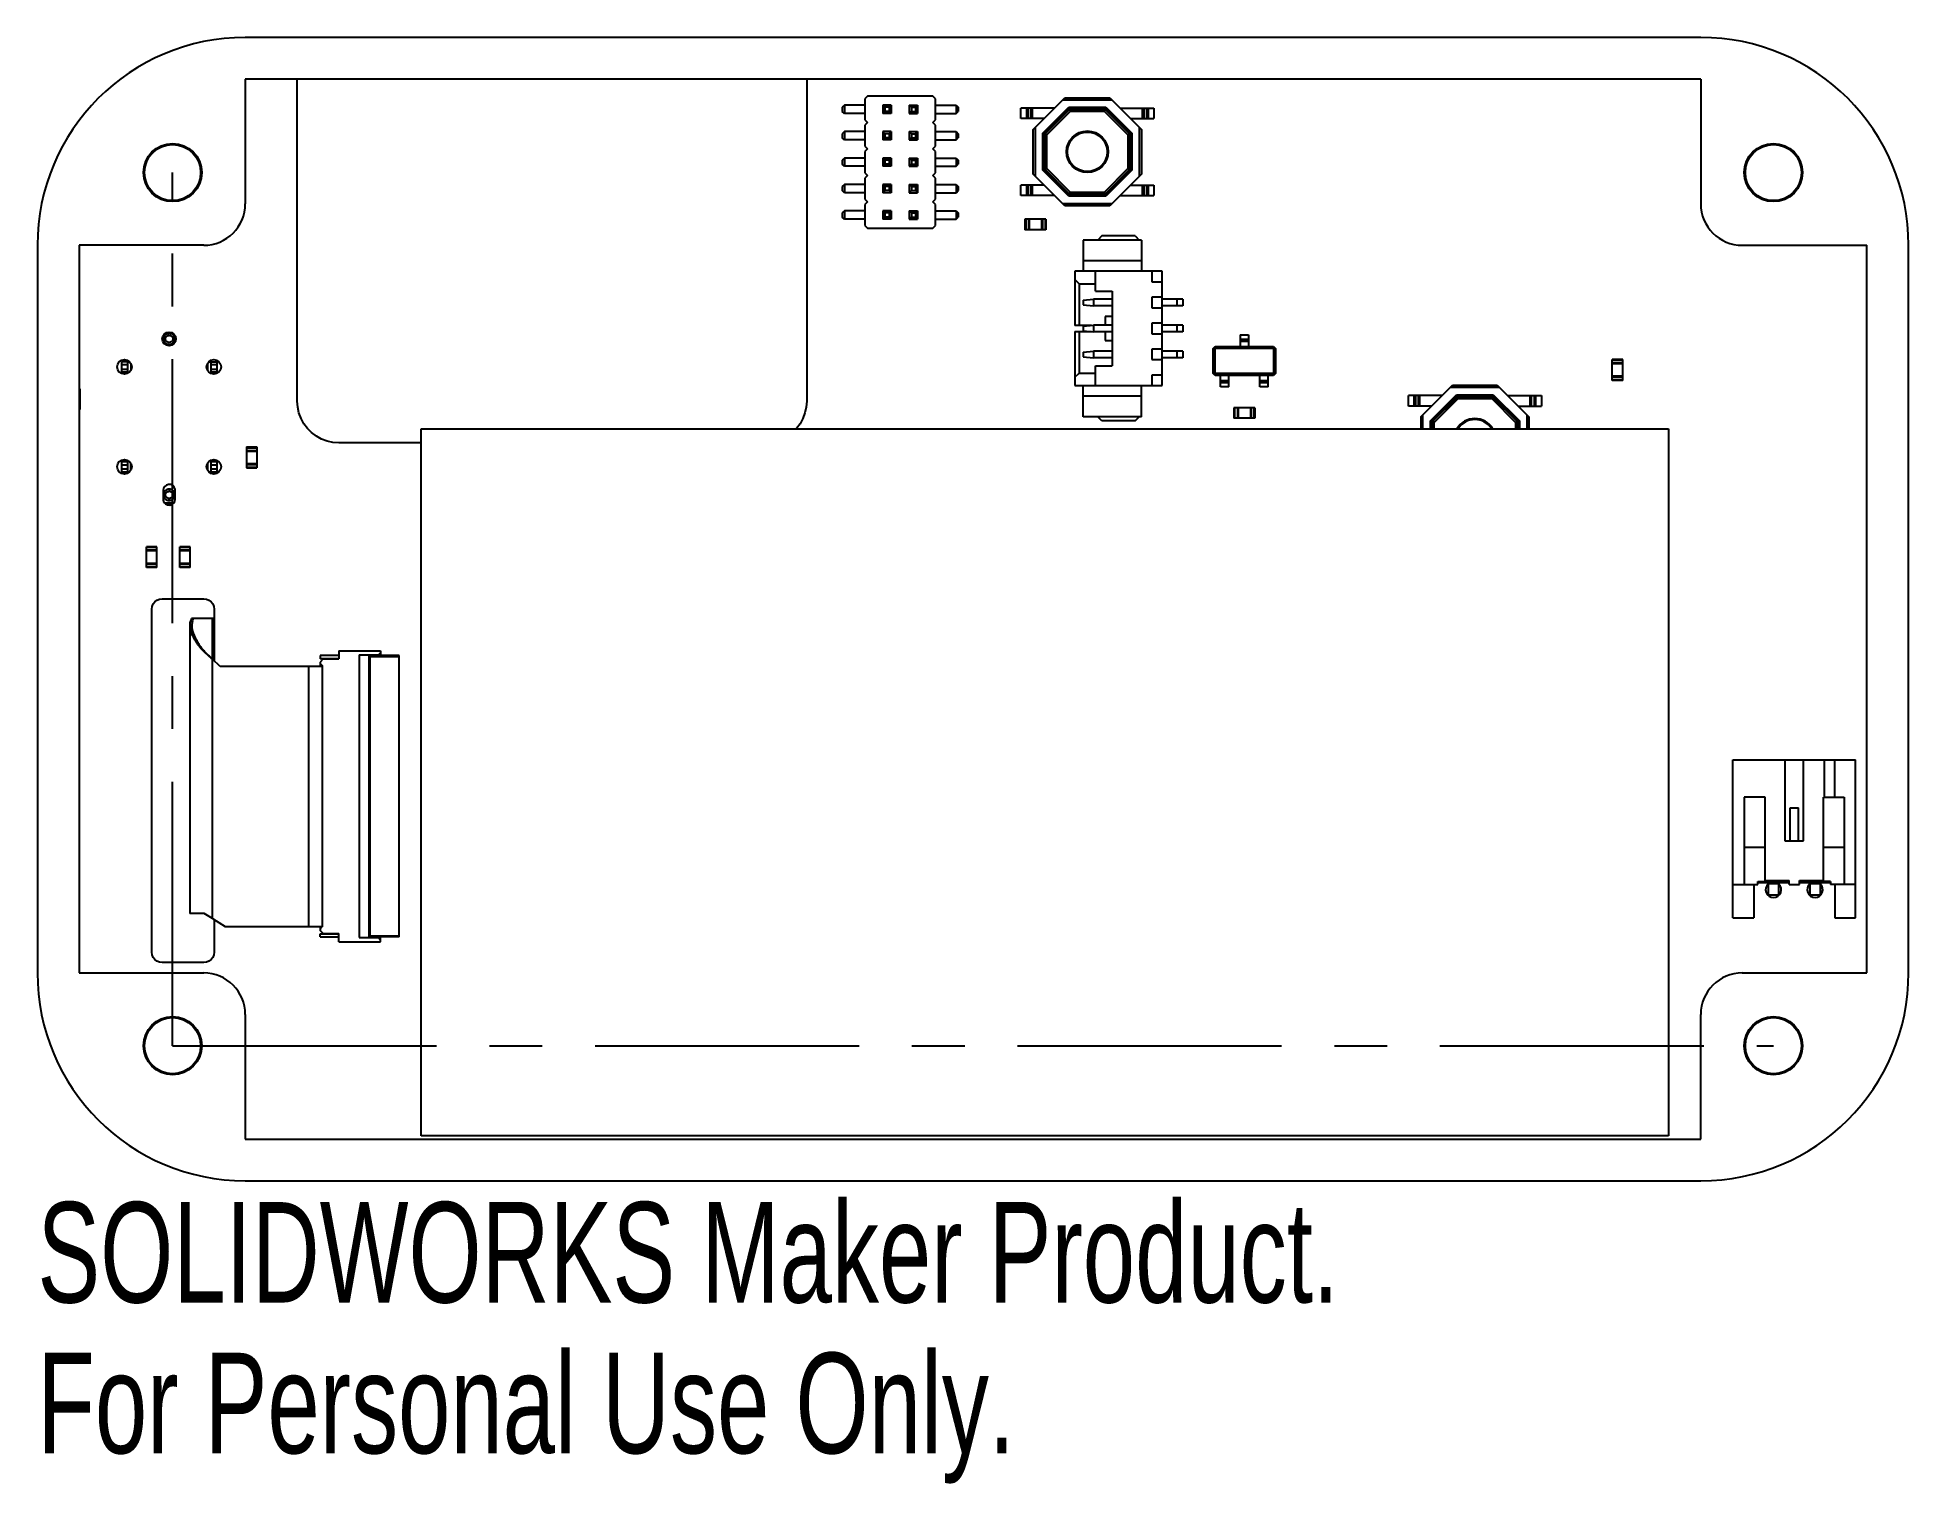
# Model space of a CAD drawing. Header units: millimetres. Extents: x -45 to 45, y -42.1 to 27.5.
import ezdxf

# ---------------------------------------------------------------- set-up
doc = ezdxf.new("R2010")
doc.units = ezdxf.units.MM
doc.linetypes.add('CENTERX2', pattern=[20.32, 12.7, -2.54, 2.54, -2.54])
doc.styles.add('SLDTEXTSTYLE0', font='TXT', dxfattribs={"width": 0.7})

msp = doc.modelspace()

# ---------------------------------------------------------------- texts
at = {"color": 7, "linetype": 'Continuous', "char_height": 4.83362, "attachment_point": 1, "style": 'SLDTEXTSTYLE0'}
for s, insert in [('SOLIDWORKS Maker Product.', (-45, -28.52)), ('For Personal Use Only.', (-45, -35.77))]:
    msp.add_mtext(s, dxfattribs=dict(at, insert=insert))

# ---------------------------------------------------------------- linework, layer by layer
at = {"color": 7, "linetype": 'Continuous', "lineweight": 25}
for p, q in [((35, 27.5), (-35, 27.5)), ((-35, 25.5), (-35, 19.5)), ((35, 25.5), (-35, 25.5)), ((-32.5, 10), (-32.5, 25.5)), ((-8, 25.5), (-8, 10)), ((35, 25.5), (35, 19.5)), ((-5.073, 24.675), (-5.2, 24.548)), ((-5.2, 24.548), (-5.2, 23.532)), ((-1.927, 24.675), (-5.073, 24.675)), ((-1.8, 24.548), (-1.927, 24.675)), ((-1.8, 23.532), (-1.8, 24.548)), ((2.9, 23.077), (4.423, 24.6)), ((4.323, 24.5), (6.677, 24.5)), ((4.423, 24.6), (6.577, 24.6)), ((6.577, 24.6), (8.1, 23.077)), ((-6.185, 24.24), (-6.285, 24.14)), ((-6.285, 24.14), (-6.285, 23.94)), ((-6.185, 23.84), (-6.285, 23.94)), ((-5.2, 24.24), (-6.185, 24.24)), ((-6.185, 24.24), (-6.185, 23.84)), ((-5.2, 23.84), (-6.185, 23.84)), ((-5.2, 23.532), (-5.073, 23.405)), ((-5.073, 23.405), (-5.2, 23.278)), ((-4.335, 24.24), (-4.235, 24.14)), ((-4.335, 24.24), (-4.335, 23.84)), ((-3.935, 24.24), (-4.335, 24.24)), ((-4.335, 23.84), (-4.235, 23.94)), ((-3.935, 23.84), (-4.335, 23.84)), ((-4.235, 24.14), (-4.235, 23.94)), ((-4.035, 24.14), (-4.235, 24.14)), ((-4.035, 23.94), (-4.235, 23.94)), ((-3.935, 24.24), (-4.035, 24.14)), ((-4.035, 24.14), (-4.035, 23.94)), ((-3.935, 23.84), (-4.035, 23.94)), ((-3.935, 24.24), (-3.935, 23.84)), ((-3.065, 24.24), (-3.065, 23.84)), ((-3.065, 24.24), (-2.965, 24.14)), ((-3.065, 24.24), (-2.665, 24.24)), ((-3.065, 23.84), (-2.965, 23.94)), ((-3.065, 23.84), (-2.665, 23.84)), ((-2.965, 24.14), (-2.765, 24.14)), ((-2.965, 24.14), (-2.965, 23.94)), ((-2.965, 23.94), (-2.765, 23.94)), ((-2.665, 24.24), (-2.765, 24.14)), ((-2.765, 24.14), (-2.765, 23.94)), ((-2.665, 23.84), (-2.765, 23.94)), ((-2.665, 24.24), (-2.665, 23.84)), ((-1.927, 23.405), (-1.8, 23.532)), ((-1.8, 23.278), (-1.927, 23.405)), ((-1.8, 24.24), (-0.815, 24.24)), ((-1.8, 23.84), (-0.815, 23.84)), ((-0.815, 24.24), (-0.815, 23.84)), ((-0.815, 24.24), (-0.715, 24.14)), ((-0.815, 23.84), (-0.715, 23.94)), ((-0.715, 24.14), (-0.715, 23.94)), ((3.923, 24.1), (2.3, 24.1)), ((2.3, 23.6), (2.3, 24.1)), ((3.423, 23.6), (2.3, 23.6)), ((2.582, 23.6), (2.582, 24.1)), ((2.655, 23.6), (2.655, 24.1)), ((2.784, 23.6), (2.784, 24.1)), ((2.857, 23.6), (2.857, 24.1)), ((3.358, 22.887), (4.613, 24.142)), ((3.407, 22.867), (4.633, 24.093)), ((3.483, 22.872), (4.628, 24.017)), ((3.546, 22.81), (4.69, 23.954)), ((4.613, 24.142), (4.653, 24.044)), ((4.613, 24.142), (6.387, 24.142)), ((4.633, 24.093), (6.367, 24.093)), ((4.69, 24.043), (6.31, 24.043)), ((4.69, 23.954), (6.31, 23.954)), ((6.31, 23.954), (7.454, 22.81)), ((6.387, 24.142), (6.347, 24.044)), ((6.367, 24.093), (7.593, 22.867)), ((6.372, 24.017), (7.517, 22.872)), ((6.387, 24.142), (7.642, 22.887)), ((7.077, 24.1), (8.7, 24.1)), ((7.577, 23.6), (8.7, 23.6)), ((8.143, 24.1), (8.143, 23.6)), ((8.216, 24.1), (8.216, 23.6)), ((8.345, 24.1), (8.345, 23.6)), ((8.418, 24.1), (8.418, 23.6)), ((8.7, 24.1), (8.7, 23.6)), ((-6.185, 22.97), (-6.285, 22.87)), ((-6.285, 22.87), (-6.285, 22.67)), ((-6.185, 22.57), (-6.285, 22.67)), ((-5.2, 22.97), (-6.185, 22.97)), ((-6.185, 22.97), (-6.185, 22.57)), ((-5.2, 22.57), (-6.185, 22.57)), ((-5.2, 23.278), (-5.2, 22.262)), ((-4.335, 22.97), (-4.235, 22.87)), ((-4.335, 22.97), (-4.335, 22.57)), ((-3.935, 22.97), (-4.335, 22.97)), ((-4.335, 22.57), (-4.235, 22.67)), ((-3.935, 22.57), (-4.335, 22.57)), ((-4.235, 22.87), (-4.235, 22.67)), ((-4.035, 22.87), (-4.235, 22.87)), ((-4.035, 22.67), (-4.235, 22.67)), ((-3.935, 22.97), (-4.035, 22.87)), ((-4.035, 22.87), (-4.035, 22.67)), ((-3.935, 22.57), (-4.035, 22.67)), ((-3.935, 22.97), (-3.935, 22.57)), ((-3.065, 22.97), (-3.065, 22.57)), ((-3.065, 22.97), (-2.965, 22.87)), ((-3.065, 22.97), (-2.665, 22.97)), ((-3.065, 22.57), (-2.965, 22.67)), ((-3.065, 22.57), (-2.665, 22.57)), ((-2.965, 22.87), (-2.965, 22.67)), ((-2.965, 22.87), (-2.765, 22.87)), ((-2.965, 22.67), (-2.765, 22.67)), ((-2.665, 22.97), (-2.765, 22.87)), ((-2.765, 22.87), (-2.765, 22.67)), ((-2.665, 22.57), (-2.765, 22.67)), ((-2.665, 22.97), (-2.665, 22.57)), ((-1.8, 22.262), (-1.8, 23.278)), ((-1.8, 22.97), (-0.815, 22.97)), ((-1.8, 22.57), (-0.815, 22.57)), ((-0.815, 22.97), (-0.815, 22.57)), ((-0.815, 22.97), (-0.715, 22.87)), ((-0.815, 22.57), (-0.715, 22.67)), ((-0.715, 22.87), (-0.715, 22.67)), ((2.9, 20.923), (2.9, 23.077)), ((3, 20.823), (3, 23.177)), ((3.358, 22.887), (3.456, 22.847)), ((3.358, 21.113), (3.358, 22.887)), ((3.407, 21.133), (3.407, 22.867)), ((3.457, 21.19), (3.457, 22.81)), ((3.546, 21.19), (3.546, 22.81)), ((7.454, 22.81), (7.454, 21.19)), ((7.543, 22.81), (7.543, 21.19)), ((7.642, 22.887), (7.544, 22.847)), ((7.593, 22.867), (7.593, 21.133)), ((7.642, 22.887), (7.642, 21.113)), ((8, 23.177), (8, 20.823)), ((8.1, 23.077), (8.1, 20.923)), ((-6.185, 21.7), (-6.285, 21.6)), ((-5.2, 21.7), (-6.185, 21.7)), ((-6.185, 21.7), (-6.185, 21.3)), ((-5.2, 22.262), (-5.073, 22.135)), ((-5.073, 22.135), (-5.2, 22.008)), ((-5.2, 22.008), (-5.2, 20.992)), ((-4.335, 21.7), (-4.235, 21.6)), ((-4.335, 21.7), (-4.335, 21.3)), ((-3.935, 21.7), (-4.335, 21.7)), ((-3.935, 21.7), (-4.035, 21.6)), ((-3.935, 21.7), (-3.935, 21.3)), ((-3.065, 21.7), (-3.065, 21.3)), ((-3.065, 21.7), (-2.965, 21.6)), ((-3.065, 21.7), (-2.665, 21.7)), ((-2.665, 21.7), (-2.765, 21.6)), ((-2.665, 21.7), (-2.665, 21.3)), ((-1.927, 22.135), (-1.8, 22.262)), ((-1.8, 22.008), (-1.927, 22.135)), ((-1.8, 20.992), (-1.8, 22.008)), ((-1.8, 21.7), (-0.815, 21.7)), ((-0.815, 21.7), (-0.815, 21.3)), ((-0.815, 21.7), (-0.715, 21.6)), ((6.5, 22), (6.45, 22)), ((-6.285, 21.6), (-6.285, 21.4)), ((-6.185, 21.3), (-6.285, 21.4)), ((-5.2, 21.3), (-6.185, 21.3)), ((-5.2, 20.992), (-5.073, 20.865)), ((-5.073, 20.865), (-5.2, 20.738)), ((-5.2, 20.738), (-5.2, 19.722)), ((-4.335, 21.3), (-4.235, 21.4)), ((-3.935, 21.3), (-4.335, 21.3)), ((-4.235, 21.6), (-4.235, 21.4)), ((-4.035, 21.6), (-4.235, 21.6)), ((-4.035, 21.4), (-4.235, 21.4)), ((-4.035, 21.6), (-4.035, 21.4)), ((-3.935, 21.3), (-4.035, 21.4)), ((-3.065, 21.3), (-2.965, 21.4)), ((-3.065, 21.3), (-2.665, 21.3)), ((-2.965, 21.6), (-2.965, 21.4)), ((-2.965, 21.6), (-2.765, 21.6)), ((-2.965, 21.4), (-2.765, 21.4)), ((-2.765, 21.6), (-2.765, 21.4)), ((-2.665, 21.3), (-2.765, 21.4)), ((-1.927, 20.865), (-1.8, 20.992)), ((-1.8, 20.738), (-1.927, 20.865)), ((-1.8, 21.3), (-0.815, 21.3)), ((-1.8, 19.722), (-1.8, 20.738)), ((-0.815, 21.3), (-0.715, 21.4)), ((-0.715, 21.6), (-0.715, 21.4)), ((4.423, 19.4), (2.9, 20.923)), ((3.358, 21.113), (3.456, 21.153)), ((4.613, 19.858), (3.358, 21.113)), ((4.633, 19.907), (3.407, 21.133)), ((4.628, 19.983), (3.483, 21.128)), ((4.69, 20.046), (3.546, 21.19)), ((7.454, 21.19), (6.31, 20.046)), ((7.593, 21.133), (6.367, 19.907)), ((7.517, 21.128), (6.372, 19.983)), ((7.642, 21.113), (6.387, 19.858)), ((8.1, 20.923), (6.577, 19.4)), ((7.642, 21.113), (7.544, 21.153)), ((-6.185, 20.43), (-6.285, 20.33)), ((-6.285, 20.33), (-6.285, 20.13)), ((-6.185, 20.03), (-6.285, 20.13)), ((-6.185, 20.43), (-6.185, 20.03)), ((-5.2, 20.43), (-6.185, 20.43)), ((-5.2, 20.03), (-6.185, 20.03)), ((-4.335, 20.43), (-4.235, 20.33)), ((-4.335, 20.43), (-4.335, 20.03)), ((-3.935, 20.43), (-4.335, 20.43)), ((-4.335, 20.03), (-4.235, 20.13)), ((-3.935, 20.03), (-4.335, 20.03)), ((-4.235, 20.33), (-4.235, 20.13)), ((-4.035, 20.33), (-4.235, 20.33)), ((-4.035, 20.13), (-4.235, 20.13)), ((-3.935, 20.43), (-4.035, 20.33)), ((-4.035, 20.33), (-4.035, 20.13)), ((-3.935, 20.03), (-4.035, 20.13)), ((-3.935, 20.43), (-3.935, 20.03)), ((-3.065, 20.43), (-3.065, 20.03)), ((-3.065, 20.43), (-2.965, 20.33)), ((-3.065, 20.43), (-2.665, 20.43)), ((-3.065, 20.03), (-2.965, 20.13)), ((-3.065, 20.03), (-2.665, 20.03)), ((-2.965, 20.33), (-2.965, 20.13)), ((-2.965, 20.33), (-2.765, 20.33)), ((-2.965, 20.13), (-2.765, 20.13)), ((-2.665, 20.43), (-2.765, 20.33)), ((-2.765, 20.33), (-2.765, 20.13)), ((-2.665, 20.03), (-2.765, 20.13)), ((-2.665, 20.43), (-2.665, 20.03)), ((-1.8, 20.43), (-0.815, 20.43)), ((-1.8, 20.03), (-0.815, 20.03)), ((-0.815, 20.43), (-0.815, 20.03)), ((-0.815, 20.43), (-0.715, 20.33)), ((-0.815, 20.03), (-0.715, 20.13)), ((-0.715, 20.33), (-0.715, 20.13)), ((3.423, 20.4), (2.3, 20.4)), ((2.3, 19.9), (2.3, 20.4)), ((3.923, 19.9), (2.3, 19.9)), ((2.582, 19.9), (2.582, 20.4)), ((2.655, 19.9), (2.655, 20.4)), ((2.784, 19.9), (2.784, 20.4)), ((2.857, 19.9), (2.857, 20.4)), ((4.613, 19.858), (4.653, 19.956)), ((6.387, 19.858), (4.613, 19.858)), ((6.367, 19.907), (4.633, 19.907)), ((6.31, 20.046), (4.69, 20.046)), ((6.31, 19.957), (4.69, 19.957)), ((6.387, 19.858), (6.347, 19.956)), ((7.077, 19.9), (8.7, 19.9)), ((7.577, 20.4), (8.7, 20.4)), ((8.143, 20.4), (8.143, 19.9)), ((8.216, 20.4), (8.216, 19.9)), ((8.345, 20.4), (8.345, 19.9)), ((8.418, 20.4), (8.418, 19.9)), ((8.7, 20.4), (8.7, 19.9)), ((-6.185, 19.16), (-6.285, 19.06)), ((-6.285, 19.06), (-6.285, 18.86)), ((-6.185, 19.16), (-6.185, 18.76)), ((-5.2, 19.16), (-6.185, 19.16)), ((-5.2, 19.722), (-5.073, 19.595)), ((-5.073, 19.595), (-5.2, 19.468)), ((-5.2, 19.468), (-5.2, 18.452)), ((-4.335, 19.16), (-4.235, 19.06)), ((-4.335, 19.16), (-4.335, 18.76)), ((-3.935, 19.16), (-4.335, 19.16)), ((-4.235, 19.06), (-4.235, 18.86)), ((-4.035, 19.06), (-4.235, 19.06)), ((-3.935, 19.16), (-4.035, 19.06)), ((-4.035, 19.06), (-4.035, 18.86)), ((-3.935, 19.16), (-3.935, 18.76)), ((-3.065, 19.16), (-3.065, 18.76)), ((-3.065, 19.16), (-2.965, 19.06)), ((-3.065, 19.16), (-2.665, 19.16)), ((-2.965, 19.06), (-2.965, 18.86)), ((-2.965, 19.06), (-2.765, 19.06)), ((-2.665, 19.16), (-2.765, 19.06)), ((-2.765, 19.06), (-2.765, 18.86)), ((-2.665, 19.16), (-2.665, 18.76)), ((-1.927, 19.595), (-1.8, 19.722)), ((-1.8, 19.468), (-1.927, 19.595)), ((-1.8, 18.452), (-1.8, 19.468)), ((-1.8, 19.16), (-0.815, 19.16)), ((-0.815, 19.16), (-0.815, 18.76)), ((-0.815, 19.16), (-0.715, 19.06)), ((-0.715, 19.06), (-0.715, 18.86)), ((6.677, 19.5), (4.323, 19.5)), ((6.577, 19.4), (4.423, 19.4)), ((-6.185, 18.76), (-6.285, 18.86)), ((-5.2, 18.76), (-6.185, 18.76)), ((-5.2, 18.452), (-5.073, 18.325)), ((-5.073, 18.325), (-1.927, 18.325)), ((-4.335, 18.76), (-4.235, 18.86)), ((-3.935, 18.76), (-4.335, 18.76)), ((-4.035, 18.86), (-4.235, 18.86)), ((-3.935, 18.76), (-4.035, 18.86)), ((-3.065, 18.76), (-2.965, 18.86)), ((-3.065, 18.76), (-2.665, 18.76)), ((-2.965, 18.86), (-2.765, 18.86)), ((-2.665, 18.76), (-2.765, 18.86)), ((-1.927, 18.325), (-1.8, 18.452)), ((-1.8, 18.76), (-0.815, 18.76)), ((-0.815, 18.76), (-0.715, 18.86)), ((2.5, 18.75), (2.5, 18.25)), ((3.5, 18.75), (2.5, 18.75)), ((3.5, 18.25), (2.5, 18.25)), ((2.535, 18.75), (2.535, 18.25)), ((2.665, 18.75), (2.665, 18.25)), ((2.7, 18.75), (2.7, 18.25)), ((3.3, 18.75), (3.3, 18.25)), ((3.335, 18.75), (3.335, 18.25)), ((3.465, 18.75), (3.465, 18.25)), ((3.5, 18.75), (3.5, 18.25)), ((-45, 17.5), (-45, -17.5)), ((-37, 17.5), (-43, 17.5)), ((-43, 17.5), (-43, -17.5)), ((5.3, 17.75), (5.3, 16.25)), ((8.1, 17.75), (5.3, 17.75)), ((6.2, 17.95), (6, 17.75)), ((7.8, 17.95), (6.2, 17.95)), ((7.8, 17.95), (8, 17.75)), ((8.1, 17.75), (8.1, 16.25)), ((37, 17.5), (43, 17.5)), ((43, -17.5), (43, 17.5)), ((45, -17.5), (45, 17.5)), ((9.1, 16.25), (4.9, 16.25)), ((4.9, 16.25), (4.9, 13.65)), ((8.1, 16.75), (5.3, 16.75)), ((5.9, 15.3), (5.9, 16.25)), ((8.6, 16.25), (8.6, 15.75)), ((9.1, 10.75), (9.1, 16.25)), ((4.9, 15.85), (5.1, 15.65)), ((5.1, 15.65), (5.9, 15.65)), ((5.1, 15.65), (5.1, 13.65)), ((8.6, 15.75), (9.1, 15.75)), ((5.3, 14.86), (5.8, 14.91)), ((5.3, 14.86), (5.3, 14.64)), ((5.3, 14.64), (5.8, 14.59)), ((5.8, 14.91), (5.8, 14.59)), ((6.7, 14.91), (5.8, 14.91)), ((6.7, 14.59), (5.8, 14.59)), ((5.9, 15.3), (6.7, 15.3)), ((6.7, 15.3), (6.7, 11.7)), ((9.1, 15), (8.6, 15)), ((8.6, 15), (8.6, 14.5)), ((8.6, 14.5), (9.1, 14.5)), ((10.1, 14.91), (9.1, 14.91)), ((10.1, 14.59), (9.1, 14.59)), ((9.8, 14.91), (9.8, 14.59)), ((10.1, 14.91), (10.1, 14.59)), ((5.7, 13.65), (4.9, 13.65)), ((5.3, 13.61), (5.8, 13.66)), ((5.3, 13.61), (5.3, 13.39)), ((5.8, 13.66), (5.8, 13.34)), ((6.7, 13.66), (5.8, 13.66)), ((6.7, 14.075), (6.35, 14.075)), ((6.35, 14.075), (6.35, 13.66)), ((9.1, 13.75), (8.6, 13.75)), ((8.6, 13.75), (8.6, 13.25)), ((10.1, 13.66), (9.1, 13.66)), ((9.8, 13.66), (9.8, 13.34)), ((10.1, 13.66), (10.1, 13.34)), ((-38.838, 12.996), (-38.938, 12.996)), ((-38.388, 12.996), (-38.488, 12.996)), ((4.9, 13.35), (4.9, 10.75)), ((4.9, 13.35), (5.7, 13.35)), ((5.1, 13.35), (5.1, 11.35)), ((5.3, 13.39), (5.8, 13.34)), ((6.7, 13.34), (5.8, 13.34)), ((6.35, 13.34), (6.35, 12.925)), ((6.35, 12.925), (6.7, 12.925)), ((8.6, 13.25), (9.1, 13.25)), ((10.1, 13.34), (9.1, 13.34)), ((11.55, 12.543), (11.645, 12.637)), ((11.575, 12.53), (11.658, 12.613)), ((11.645, 12.637), (11.691, 12.546)), ((11.645, 12.637), (14.455, 12.637)), ((11.658, 12.613), (14.443, 12.613)), ((12.85, 13.188), (12.85, 12.613)), ((12.85, 13.188), (13.25, 13.188)), ((12.85, 12.988), (13.25, 12.988)), ((12.85, 12.887), (13.25, 12.887)), ((13.25, 13.188), (13.25, 12.613)), ((14.455, 12.637), (14.409, 12.546)), ((14.443, 12.613), (14.525, 12.53)), ((14.455, 12.637), (14.55, 12.543)), ((-40.963, 11.896), (-40.963, 11.396)), ((-40.663, 11.896), (-40.963, 11.896)), ((-40.663, 11.746), (-40.963, 11.746)), ((-40.663, 11.896), (-40.663, 11.396)), ((-40.513, 11.813), (-40.513, 11.484)), ((-36.813, 11.825), (-36.813, 11.48)), ((-36.663, 11.896), (-36.663, 11.396)), ((-36.663, 11.896), (-36.363, 11.896)), ((-36.363, 11.746), (-36.663, 11.746)), ((-36.363, 11.896), (-36.363, 11.396)), ((5.3, 12.36), (5.8, 12.41)), ((5.3, 12.36), (5.3, 12.14)), ((5.3, 12.14), (5.8, 12.09)), ((6.7, 12.41), (5.8, 12.41)), ((5.8, 12.41), (5.8, 12.09)), ((6.7, 12.09), (5.8, 12.09)), ((9.1, 12.5), (8.6, 12.5)), ((8.6, 12.5), (8.6, 12)), ((8.6, 12), (9.1, 12)), ((10.1, 12.41), (9.1, 12.41)), ((10.1, 12.09), (9.1, 12.09)), ((9.8, 12.41), (9.8, 12.09)), ((10.1, 12.41), (10.1, 12.09)), ((11.55, 12.543), (11.642, 12.497)), ((11.55, 11.332), (11.55, 12.543)), ((11.575, 11.345), (11.575, 12.53)), ((11.642, 12.497), (11.691, 12.546)), ((11.642, 11.378), (11.642, 12.497)), ((11.691, 12.546), (14.409, 12.546)), ((14.409, 12.546), (14.458, 12.497)), ((14.55, 12.543), (14.458, 12.497)), ((14.458, 12.497), (14.458, 11.378)), ((14.525, 12.53), (14.525, 11.345)), ((14.55, 12.543), (14.55, 11.332)), ((30.75, 11), (30.75, 12)), ((31.25, 12), (30.75, 12)), ((31.25, 11.965), (30.75, 11.965)), ((31.25, 11.835), (30.75, 11.835)), ((31.25, 11.8), (30.75, 11.8)), ((31.25, 11), (31.25, 12)), ((-40.963, 11.546), (-40.663, 11.546)), ((-40.663, 11.396), (-40.963, 11.396)), ((-36.663, 11.546), (-36.363, 11.546)), ((-36.363, 11.396), (-36.663, 11.396)), ((4.9, 11.15), (5.1, 11.35)), ((5.1, 11.35), (5.9, 11.35)), ((5.9, 11.7), (6.7, 11.7)), ((5.9, 10.75), (5.9, 11.7)), ((9.1, 11.25), (8.6, 11.25)), ((8.6, 11.25), (8.6, 10.75)), ((11.55, 11.332), (11.642, 11.378)), ((11.645, 11.238), (11.55, 11.332)), ((11.658, 11.262), (11.575, 11.345)), ((11.691, 11.329), (11.642, 11.378)), ((11.645, 11.238), (11.691, 11.329)), ((14.455, 11.238), (11.645, 11.238)), ((14.443, 11.262), (11.658, 11.262)), ((14.409, 11.329), (11.691, 11.329)), ((11.9, 10.688), (11.9, 11.262)), ((12.3, 10.988), (11.9, 10.988)), ((12.3, 10.887), (11.9, 10.887)), ((12.3, 10.688), (12.3, 11.262)), ((13.8, 10.688), (13.8, 11.262)), ((14.2, 10.988), (13.8, 10.988)), ((14.2, 10.887), (13.8, 10.887)), ((14.2, 10.688), (14.2, 11.262)), ((14.458, 11.378), (14.409, 11.329)), ((14.455, 11.238), (14.409, 11.329)), ((14.525, 11.345), (14.443, 11.262)), ((14.55, 11.332), (14.455, 11.238)), ((14.55, 11.332), (14.458, 11.378)), ((31.25, 11.2), (30.75, 11.2)), ((31.25, 11.165), (30.75, 11.165)), ((31.25, 11.035), (30.75, 11.035)), ((31.25, 11), (30.75, 11)), ((-42.95, 10.6), (-43, 10.6)), ((-42.95, 10.565), (-43, 10.565)), ((-42.95, 10.435), (-43, 10.435)), ((-42.95, 10.4), (-43, 10.4)), ((-42.95, 9.6), (-42.95, 10.6)), ((-32.48, 9.715), (-32.5, 10)), ((-8, 10), (-8.02, 9.715)), ((4.9, 10.75), (9.1, 10.75)), ((5.3, 9.25), (5.3, 10.75)), ((8.1, 10.25), (5.3, 10.25)), ((8.1, 9.25), (8.1, 10.75)), ((12.3, 10.688), (11.9, 10.688)), ((14.2, 10.688), (13.8, 10.688)), ((22.563, 10.27), (20.94, 10.27)), ((20.94, 9.77), (20.94, 10.27)), ((21.221, 9.77), (21.221, 10.27)), ((21.294, 9.77), (21.294, 10.27)), ((21.424, 9.77), (21.424, 10.27)), ((21.497, 9.77), (21.497, 10.27)), ((21.54, 9.247), (23.063, 10.77)), ((21.998, 9.057), (23.252, 10.312)), ((22.047, 9.037), (23.273, 10.263)), ((22.123, 9.042), (23.267, 10.187)), ((22.185, 8.98), (23.33, 10.124)), ((22.963, 10.67), (25.317, 10.67)), ((23.063, 10.77), (25.217, 10.77)), ((23.252, 10.312), (23.293, 10.214)), ((23.252, 10.312), (25.027, 10.312)), ((23.273, 10.263), (25.006, 10.263)), ((23.33, 10.213), (24.949, 10.213)), ((23.33, 10.124), (24.949, 10.124)), ((24.949, 10.124), (26.094, 8.98)), ((25.027, 10.312), (24.986, 10.214)), ((25.006, 10.263), (26.232, 9.037)), ((25.012, 10.187), (26.157, 9.042)), ((25.027, 10.312), (26.282, 9.057)), ((25.217, 10.77), (26.74, 9.247)), ((25.717, 10.27), (27.34, 10.27)), ((26.783, 10.27), (26.783, 9.77)), ((26.855, 10.27), (26.855, 9.77)), ((26.985, 10.27), (26.985, 9.77)), ((27.058, 10.27), (27.058, 9.77)), ((27.34, 10.27), (27.34, 9.77)), ((-42.95, 9.8), (-43, 9.8)), ((-42.95, 9.765), (-43, 9.765)), ((-42.95, 9.635), (-43, 9.635)), ((-42.95, 9.6), (-43, 9.6)), ((-32.419, 9.437), (-32.48, 9.715)), ((-32.319, 9.169), (-32.419, 9.437)), ((-32.183, 8.919), (-32.319, 9.169)), ((-8.181, 9.169), (-8.317, 8.919)), ((-8.081, 9.437), (-8.181, 9.169)), ((-8.02, 9.715), (-8.081, 9.437)), ((8.1, 9.25), (5.3, 9.25)), ((6.2, 9.05), (6, 9.25)), ((7.8, 9.05), (6.2, 9.05)), ((7.8, 9.05), (8, 9.25)), ((12.55, 9.688), (12.55, 9.188)), ((13.55, 9.688), (12.55, 9.688)), ((13.55, 9.188), (12.55, 9.188)), ((12.585, 9.688), (12.585, 9.188)), ((12.715, 9.688), (12.715, 9.188)), ((12.75, 9.688), (12.75, 9.188)), ((13.35, 9.688), (13.35, 9.188)), ((13.385, 9.688), (13.385, 9.188)), ((13.515, 9.688), (13.515, 9.188)), ((13.55, 9.688), (13.55, 9.188)), ((22.063, 9.77), (20.94, 9.77)), ((21.54, 9.247), (21.54, 8.671)), ((21.64, 8.671), (21.64, 9.347)), ((21.998, 9.057), (22.096, 9.017)), ((21.998, 8.671), (21.998, 9.057)), ((22.047, 8.671), (22.047, 9.037)), ((26.282, 9.057), (26.184, 9.017)), ((26.217, 9.77), (27.34, 9.77)), ((26.232, 9.037), (26.232, 8.671)), ((26.282, 9.057), (26.282, 8.671)), ((26.64, 9.347), (26.64, 8.671)), ((26.74, 9.247), (26.74, 8.671)), ((-32.011, 8.69), (-32.183, 8.919)), ((-31.81, 8.489), (-32.011, 8.69)), ((-31.581, 8.317), (-31.81, 8.489)), ((-31.331, 8.181), (-31.581, 8.317)), ((-31.063, 8.081), (-31.331, 8.181)), ((-26.542, 8.671), (33.458, 8.671)), ((-26.542, -25.329), (-26.542, 8.671)), ((-8.489, 8.69), (-8.508, 8.671)), ((-8.317, 8.919), (-8.489, 8.69)), ((22.097, 8.671), (22.097, 8.98)), ((22.185, 8.671), (22.185, 8.98)), ((26.094, 8.98), (26.094, 8.671)), ((26.183, 8.98), (26.183, 8.671)), ((33.458, 8.671), (33.458, -25.329)), ((-34.95, 7.8), (-34.45, 7.8)), ((-34.95, 7.8), (-34.95, 6.8)), ((-34.95, 7.765), (-34.45, 7.765)), ((-34.95, 7.635), (-34.45, 7.635)), ((-34.95, 7.6), (-34.45, 7.6)), ((-34.45, 7.8), (-34.45, 6.8)), ((-30.785, 8.02), (-31.063, 8.081)), ((-30.5, 8), (-30.785, 8.02)), ((-26.542, 8), (-30.5, 8)), ((-40.963, 7.096), (-40.963, 6.596)), ((-40.963, 7.096), (-40.663, 7.096)), ((-40.963, 6.946), (-40.663, 6.946)), ((-40.963, 6.746), (-40.663, 6.746)), ((-40.663, 6.596), (-40.963, 6.596)), ((-40.663, 7.096), (-40.663, 6.596)), ((-40.513, 6.684), (-40.513, 7.013)), ((-36.813, 7.025), (-36.813, 6.68)), ((-36.663, 7.096), (-36.663, 6.596)), ((-36.663, 7.096), (-36.363, 7.096)), ((-36.663, 6.946), (-36.363, 6.946)), ((-36.663, 6.746), (-36.363, 6.746)), ((-36.363, 6.596), (-36.663, 6.596)), ((-36.363, 7.096), (-36.363, 6.596)), ((-34.95, 7), (-34.45, 7)), ((-34.95, 6.965), (-34.45, 6.965)), ((-34.95, 6.835), (-34.45, 6.835)), ((-34.95, 6.8), (-34.45, 6.8)), ((-38.935, 5.815), (-38.955, 5.71)), ((-38.955, 5.71), (-38.955, 5.29)), ((-38.938, 5.496), (-38.838, 5.496)), ((-38.879, 5.905), (-38.935, 5.815)), ((-38.794, 5.97), (-38.879, 5.905)), ((-38.692, 5.999), (-38.794, 5.97)), ((-38.586, 5.989), (-38.692, 5.999)), ((-38.49, 5.941), (-38.586, 5.989)), ((-38.418, 5.863), (-38.49, 5.941)), ((-38.488, 5.496), (-38.388, 5.496)), ((-38.38, 5.763), (-38.418, 5.863)), ((-38.375, 5.71), (-38.38, 5.763)), ((-38.375, 5.29), (-38.375, 5.71)), ((-38.955, 5.29), (-38.95, 5.237)), ((-38.95, 5.237), (-38.912, 5.137)), ((-38.912, 5.137), (-38.84, 5.059)), ((-38.45, 5.096), (-38.874, 5.096)), ((-38.856, 5.076), (-38.475, 5.076)), ((-38.84, 5.059), (-38.744, 5.011)), ((-38.744, 5.011), (-38.638, 5.001)), ((-38.638, 5.001), (-38.536, 5.03)), ((-38.536, 5.03), (-38.451, 5.095)), ((-38.451, 5.095), (-38.395, 5.185)), ((-38.395, 5.185), (-38.375, 5.29)), ((-39.25, 3), (-39.75, 3)), ((-39.75, 2), (-39.75, 3)), ((-39.25, 2.965), (-39.75, 2.965)), ((-39.25, 2.835), (-39.75, 2.835)), ((-39.25, 2.8), (-39.75, 2.8)), ((-39.25, 2), (-39.25, 3)), ((-38.15, 2), (-38.15, 3)), ((-37.65, 3), (-38.15, 3)), ((-37.65, 2.965), (-38.15, 2.965)), ((-37.65, 2.835), (-38.15, 2.835)), ((-37.65, 2.8), (-38.15, 2.8)), ((-37.65, 2), (-37.65, 3)), ((-39.25, 2.2), (-39.75, 2.2)), ((-39.25, 2.165), (-39.75, 2.165)), ((-39.25, 2.035), (-39.75, 2.035)), ((-39.25, 2), (-39.75, 2)), ((-37.65, 2.2), (-38.15, 2.2)), ((-37.65, 2.165), (-38.15, 2.165)), ((-37.65, 2.035), (-38.15, 2.035)), ((-37.65, 2), (-38.15, 2)), ((-39.5, 0), (-39.483, 0.129)), ((-39.5, -16.5), (-39.5, 0)), ((-39.483, 0.129), (-39.433, 0.25)), ((-39.433, 0.25), (-39.354, 0.354)), ((-39.354, 0.354), (-39.25, 0.433)), ((-39.25, 0.433), (-39.129, 0.483)), ((-39.129, 0.483), (-39, 0.5)), ((-39, 0.5), (-37, 0.5)), ((-37, 0.5), (-36.871, 0.483)), ((-36.871, 0.483), (-36.75, 0.433)), ((-36.75, 0.433), (-36.646, 0.354)), ((-36.646, 0.354), (-36.567, 0.25)), ((-36.567, 0.25), (-36.517, 0.129)), ((-36.517, 0.129), (-36.5, 0)), ((-36.5, 0), (-36.5, -2.484)), ((-37.677, -0.809), (-37.677, -14.636)), ((-36.5, -0.447), (-37.59, -0.447)), ((-36.577, -14.887), (-36.577, -0.447)), ((-36.204, -2.765), (-36.577, -2.412)), ((-31.4, -2.235), (-31.4, -2.385)), ((-30.5, -2.235), (-31.4, -2.235)), ((-30.5, -2.385), (-31.4, -2.385)), ((-31.25, -2.397), (-31.4, -2.547)), ((-31.4, -2.547), (-31.4, -2.765)), ((-31.4, -2.615), (-31.3, -2.715)), ((-31.25, -2.397), (-30.5, -2.397)), ((-30.5, -2), (-30.5, -2.397)), ((-30.5, -2), (-28.5, -2)), ((-29.52, -2.2), (-28.6, -2.2)), ((-29.52, -2.2), (-29.52, -15.8)), ((-29.04, -15.77), (-29.04, -2.23)), ((-27.6, -2.23), (-29.04, -2.23)), ((-28.99, -15.72), (-28.99, -2.28)), ((-28.99, -2.28), (-27.6, -2.28)), ((-28.6, -2.2), (-28.5, -2.1)), ((-28.6, -2.23), (-28.6, -2.2)), ((-28.5, -2), (-28.5, -2.23)), ((-27.6, -15.77), (-27.6, -2.23)), ((-31.3, -2.765), (-36.204, -2.765)), ((-31.96, -2.765), (-31.96, -15.265)), ((-31.3, -2.715), (-31.3, -15.285)), ((36.55, -7.25), (42.45, -7.25)), ((36.55, -14.85), (36.55, -7.25)), ((39.05, -7.25), (39.05, -11.15)), ((39.95, -11.15), (39.95, -7.25)), ((40.95, -9.05), (40.95, -7.25)), ((41.45, -9.05), (41.45, -7.25)), ((42.45, -14.85), (42.45, -7.25)), ((38.1, -9.05), (37.1, -9.05)), ((37.1, -9.05), (37.1, -13.25)), ((38.1, -13.1), (38.1, -9.05)), ((39.3, -9.55), (39.7, -9.55)), ((39.3, -11.15), (39.3, -9.55)), ((39.7, -11.15), (39.7, -9.55)), ((40.9, -9.05), (41.9, -9.05)), ((40.9, -13.1), (40.9, -9.05)), ((41.9, -9.05), (41.9, -13.25)), ((37.1, -11.45), (38.1, -11.45)), ((39.05, -11.15), (39.95, -11.15)), ((40.9, -11.45), (41.9, -11.45)), ((36.55, -13.25), (37.75, -13.25)), ((37.55, -13.25), (37.55, -14.85)), ((37.75, -13.1), (38.1, -13.1)), ((37.75, -13.25), (37.75, -13.1)), ((37.75, -13.15), (39.25, -13.15)), ((38.1, -13.05), (39.25, -13.05)), ((38.25, -13.15), (38.25, -13.75)), ((38.25, -13.2), (38.75, -13.2)), ((38.75, -13.15), (38.75, -13.75)), ((39.25, -13.25), (39.25, -13.05)), ((39.25, -13.25), (39.75, -13.25)), ((39.75, -13.05), (40.9, -13.05)), ((39.75, -13.25), (39.75, -13.05)), ((39.75, -13.15), (41.25, -13.15)), ((40.25, -13.15), (40.25, -13.75)), ((40.25, -13.2), (40.75, -13.2)), ((40.75, -13.15), (40.75, -13.75)), ((41.25, -13.1), (40.9, -13.1)), ((41.25, -13.1), (41.25, -13.25)), ((42.45, -13.25), (41.25, -13.25)), ((41.45, -13.25), (41.45, -14.85)), ((38.25, -13.75), (38.75, -13.75)), ((40.25, -13.75), (40.75, -13.75)), ((-36.985, -14.636), (-37.677, -14.636)), ((-36.577, -14.887), (-36.985, -14.636)), ((-36.577, -14.887), (-35.976, -15.265)), ((-36.5, -14.935), (-36.5, -16.5)), ((-35.976, -15.265), (-31.3, -15.265)), ((-31.4, -15.265), (-31.4, -15.453)), ((-31.4, -15.385), (-31.3, -15.285)), ((36.55, -14.85), (37.55, -14.85)), ((41.45, -14.85), (42.45, -14.85)), ((-31.25, -15.602), (-31.4, -15.453)), ((-31.4, -15.765), (-31.4, -15.615)), ((-31.4, -15.615), (-30.5, -15.615)), ((-31.4, -15.765), (-30.5, -15.765)), ((-31.25, -15.602), (-30.5, -15.602)), ((-30.5, -16), (-30.5, -15.602)), ((-30.5, -16), (-28.5, -16)), ((-29.52, -15.8), (-28.6, -15.8)), ((-27.6, -15.77), (-29.04, -15.77)), ((-28.99, -15.72), (-27.6, -15.72)), ((-28.6, -15.77), (-28.6, -15.8)), ((-28.6, -15.8), (-28.5, -15.9)), ((-28.5, -16), (-28.5, -15.77)), ((-39.483, -16.629), (-39.5, -16.5)), ((-39.433, -16.75), (-39.483, -16.629)), ((-39.354, -16.854), (-39.433, -16.75)), ((-39.25, -16.933), (-39.354, -16.854)), ((-39.129, -16.983), (-39.25, -16.933)), ((-39, -17), (-39.129, -16.983)), ((-37, -17), (-39, -17)), ((-36.871, -16.983), (-37, -17)), ((-36.75, -16.933), (-36.871, -16.983)), ((-36.646, -16.854), (-36.75, -16.933)), ((-36.567, -16.75), (-36.646, -16.854)), ((-36.517, -16.629), (-36.567, -16.75)), ((-36.5, -16.5), (-36.517, -16.629)), ((-43, -17.5), (-37, -17.5)), ((37, -17.5), (43, -17.5)), ((-35, -19.5), (-35, -25.5)), ((35, -25.5), (35, -19.5)), ((-35, -25.5), (35, -25.5)), ((33.458, -25.329), (-26.542, -25.329)), ((-35, -27.5), (35, -27.5))]:
    msp.add_line(p, q, dxfattribs=at)
at = {"color": 7, "linetype": 'CENTERX2'}
for q in [(-38.5, 21), (38.5, -21)]:
    msp.add_line((-38.5, -21), q, dxfattribs=at)
at = {"color": 7, "linetype": 'Continuous', "lineweight": 25}
for centre, radius in [((5.5, 22), 1), ((5.5, 22), 0.95), ((-38.5, 21), 1.4), ((-38.5, 21), 1.35), ((38.5, 21), 1.4), ((38.5, 21), 1.35), ((-38.665, 13), 0.33), ((-40.815, 11.65), 0.35), ((-36.515, 11.65), 0.35), ((-36.515, 6.85), 0.35), ((-40.815, 6.85), 0.35), ((-38.5, -21), 1.4), ((-38.5, -21), 1.35), ((38.5, -21), 1.4), ((38.5, -21), 1.35)]:
    msp.add_circle(centre, radius, dxfattribs=at)
at = {"color": 7, "linetype": 'Continuous'}
for centre in [(-38.5, 21), (38.5, 21), (-38.5, -21), (38.5, -21)]:
    msp.add_circle(centre, 1.4, dxfattribs=at)
at = {"color": 7, "linetype": 'Continuous', "lineweight": 25}
for centre, radius, start, end in [((-35, 17.5), 10, 90, 180), ((35, 17.5), 10, 0, 90), ((-37, 19.5), 2, 270, 0), ((37, 19.5), 2, 180, 270), ((24.14, 8.17), 1, 30.04449, 149.95551), ((24.14, 8.17), 0.95, 31.80456, 148.19544), ((-28.99, -2.23), 0.05, 180, 270), ((38.5, -13.5), 0.375, 131.81031, 48.18969), ((40.5, -13.5), 0.375, 131.81031, 48.18969), ((-28.99, -15.77), 0.05, 90, 180), ((-35, -17.5), 10, 180, 270), ((-37, -19.5), 2, 0, 90), ((37, -19.5), 2, 90, 180), ((35, -17.5), 10, 270, 0)]:
    msp.add_arc(centre, radius, start, end, dxfattribs=at)
for points, knots in [([(4.628, 24.017), (4.633, 24.022), (4.639, 24.028), (4.647, 24.035), (4.65, 24.038), (4.652, 24.041), (4.653, 24.042), (4.653, 24.043), (4.653, 24.044), (4.653, 24.044)], [0, 0, 0, 0, 0.499854, 0.625268, 0.749328, 0.810133, 0.869578, 0.931682, 1, 1, 1, 1]), ([(4.69, 23.954), (4.683, 23.962), (4.668, 23.976), (4.649, 23.996), (4.634, 24.011), (4.63, 24.015), (4.628, 24.017)], [0, 0, 0, 0, 0.242213, 0.5, 0.757787, 1, 1, 1, 1]), ([(4.653, 24.044), (4.654, 24.044), (4.654, 24.043), (4.656, 24.043), (4.658, 24.043), (4.66, 24.042), (4.664, 24.042), (4.674, 24.042), (4.684, 24.043), (4.69, 24.043)], [0, 0, 0, 0, 0.124777, 0.180233, 0.234852, 0.291887, 0.354215, 0.502689, 1, 1, 1, 1]), ([(4.69, 24.043), (4.69, 24.04), (4.69, 24.035), (4.69, 24.013), (4.69, 23.986), (4.69, 23.965), (4.69, 23.954)], [0, 0, 0, 0, 0.242213, 0.5, 0.757787, 1, 1, 1, 1]), ([(6.347, 24.044), (6.347, 24.044), (6.346, 24.044), (6.345, 24.043), (6.343, 24.043), (6.34, 24.042), (6.336, 24.042), (6.325, 24.042), (6.316, 24.043), (6.31, 24.043)], [0, 0, 0, 0, 0.068318, 0.130422, 0.189867, 0.250672, 0.374732, 0.500146, 1, 1, 1, 1]), ([(6.31, 24.043), (6.31, 24.04), (6.31, 24.035), (6.31, 24.013), (6.31, 23.986), (6.31, 23.965), (6.31, 23.954)], [0, 0, 0, 0, 0.242213, 0.5, 0.757787, 1, 1, 1, 1]), ([(6.31, 23.954), (6.317, 23.962), (6.332, 23.976), (6.351, 23.996), (6.366, 24.011), (6.37, 24.015), (6.372, 24.017)], [0, 0, 0, 0, 0.242213, 0.5, 0.757787, 1, 1, 1, 1]), ([(6.372, 24.017), (6.367, 24.022), (6.36, 24.028), (6.353, 24.035), (6.35, 24.038), (6.349, 24.04), (6.348, 24.041), (6.347, 24.043), (6.347, 24.044), (6.347, 24.044)], [0, 0, 0, 0, 0.497311, 0.645785, 0.708113, 0.765148, 0.819767, 0.875223, 1, 1, 1, 1]), ([(3.483, 22.872), (3.478, 22.867), (3.472, 22.86), (3.465, 22.853), (3.462, 22.85), (3.46, 22.849), (3.459, 22.848), (3.457, 22.847), (3.456, 22.847), (3.456, 22.847)], [0, 0, 0, 0, 0.497311, 0.645785, 0.708113, 0.765148, 0.819767, 0.875223, 1, 1, 1, 1]), ([(3.456, 22.847), (3.456, 22.847), (3.456, 22.846), (3.457, 22.845), (3.457, 22.843), (3.458, 22.84), (3.458, 22.836), (3.458, 22.825), (3.457, 22.816), (3.457, 22.81)], [0, 0, 0, 0, 0.068318, 0.130422, 0.189867, 0.250672, 0.374732, 0.500146, 1, 1, 1, 1]), ([(3.457, 22.81), (3.46, 22.81), (3.465, 22.81), (3.487, 22.81), (3.514, 22.81), (3.535, 22.81), (3.546, 22.81)], [0, 0, 0, 0, 0.242213, 0.5, 0.757787, 1, 1, 1, 1]), ([(3.546, 22.81), (3.538, 22.817), (3.524, 22.832), (3.504, 22.851), (3.489, 22.866), (3.485, 22.87), (3.483, 22.872)], [0, 0, 0, 0, 0.242213, 0.5, 0.757787, 1, 1, 1, 1]), ([(7.517, 22.872), (7.515, 22.87), (7.511, 22.866), (7.496, 22.851), (7.476, 22.832), (7.462, 22.817), (7.454, 22.81)], [0, 0, 0, 0, 0.242213, 0.5, 0.757787, 1, 1, 1, 1]), ([(7.454, 22.81), (7.465, 22.81), (7.486, 22.81), (7.513, 22.81), (7.535, 22.81), (7.54, 22.81), (7.543, 22.81)], [0, 0, 0, 0, 0.242213, 0.5, 0.757787, 1, 1, 1, 1]), ([(7.544, 22.847), (7.544, 22.847), (7.543, 22.847), (7.542, 22.847), (7.541, 22.848), (7.538, 22.85), (7.535, 22.853), (7.528, 22.861), (7.522, 22.867), (7.517, 22.872)], [0, 0, 0, 0, 0.068318, 0.130422, 0.189867, 0.250672, 0.374732, 0.500146, 1, 1, 1, 1]), ([(7.543, 22.81), (7.543, 22.816), (7.542, 22.826), (7.542, 22.836), (7.542, 22.84), (7.543, 22.842), (7.543, 22.844), (7.543, 22.846), (7.544, 22.846), (7.544, 22.847)], [0, 0, 0, 0, 0.497311, 0.645785, 0.708113, 0.765148, 0.819767, 0.875223, 1, 1, 1, 1]), ([(3.457, 21.19), (3.457, 21.184), (3.458, 21.174), (3.458, 21.164), (3.458, 21.16), (3.457, 21.158), (3.457, 21.156), (3.457, 21.154), (3.456, 21.154), (3.456, 21.153)], [0, 0, 0, 0, 0.4973113, 0.6457851, 0.7081132, 0.7651484, 0.8197673, 0.8752234, 1, 1, 1, 1]), ([(3.456, 21.153), (3.456, 21.153), (3.457, 21.153), (3.458, 21.153), (3.459, 21.152), (3.462, 21.15), (3.465, 21.147), (3.472, 21.139), (3.478, 21.133), (3.483, 21.128)], [0, 0, 0, 0, 0.0683176, 0.1304225, 0.189867, 0.2506718, 0.3747318, 0.5001465, 1, 1, 1, 1]), ([(3.546, 21.19), (3.535, 21.19), (3.514, 21.19), (3.487, 21.19), (3.465, 21.19), (3.46, 21.19), (3.457, 21.19)], [0, 0, 0, 0, 0.242213, 0.5, 0.757787, 1, 1, 1, 1]), ([(3.483, 21.128), (3.485, 21.13), (3.489, 21.134), (3.504, 21.149), (3.524, 21.168), (3.538, 21.183), (3.546, 21.19)], [0, 0, 0, 0, 0.242213, 0.5, 0.757787, 1, 1, 1, 1]), ([(7.454, 21.19), (7.462, 21.183), (7.476, 21.168), (7.496, 21.149), (7.511, 21.134), (7.515, 21.13), (7.517, 21.128)], [0, 0, 0, 0, 0.242213, 0.5, 0.757787, 1, 1, 1, 1]), ([(7.543, 21.19), (7.54, 21.19), (7.535, 21.19), (7.513, 21.19), (7.486, 21.19), (7.465, 21.19), (7.454, 21.19)], [0, 0, 0, 0, 0.242213, 0.5, 0.757787, 1, 1, 1, 1]), ([(7.517, 21.128), (7.522, 21.133), (7.528, 21.14), (7.535, 21.147), (7.538, 21.15), (7.54, 21.151), (7.541, 21.152), (7.543, 21.153), (7.544, 21.153), (7.544, 21.153)], [0, 0, 0, 0, 0.497311, 0.645785, 0.708113, 0.765148, 0.819767, 0.875223, 1, 1, 1, 1]), ([(7.544, 21.153), (7.544, 21.153), (7.544, 21.154), (7.543, 21.155), (7.543, 21.157), (7.542, 21.16), (7.542, 21.164), (7.542, 21.175), (7.543, 21.184), (7.543, 21.19)], [0, 0, 0, 0, 0.068318, 0.130422, 0.189867, 0.250672, 0.374732, 0.500146, 1, 1, 1, 1]), ([(4.69, 20.046), (4.683, 20.038), (4.668, 20.024), (4.649, 20.004), (4.634, 19.989), (4.63, 19.985), (4.628, 19.983)], [0, 0, 0, 0, 0.242213, 0.5, 0.757787, 1, 1, 1, 1]), ([(4.628, 19.983), (4.633, 19.978), (4.64, 19.972), (4.647, 19.965), (4.65, 19.962), (4.651, 19.96), (4.652, 19.959), (4.653, 19.957), (4.653, 19.956), (4.653, 19.956)], [0, 0, 0, 0, 0.497311, 0.645785, 0.708113, 0.765148, 0.819767, 0.875223, 1, 1, 1, 1]), ([(4.653, 19.956), (4.653, 19.956), (4.654, 19.956), (4.655, 19.957), (4.657, 19.957), (4.66, 19.958), (4.664, 19.958), (4.675, 19.958), (4.684, 19.957), (4.69, 19.957)], [0, 0, 0, 0, 0.068318, 0.130422, 0.189867, 0.250672, 0.374732, 0.500146, 1, 1, 1, 1]), ([(4.69, 19.957), (4.69, 19.96), (4.69, 19.965), (4.69, 19.987), (4.69, 20.014), (4.69, 20.035), (4.69, 20.046)], [0, 0, 0, 0, 0.242213, 0.5, 0.757787, 1, 1, 1, 1]), ([(6.31, 20.046), (6.31, 20.035), (6.31, 20.014), (6.31, 19.987), (6.31, 19.965), (6.31, 19.96), (6.31, 19.957)], [0, 0, 0, 0, 0.242213, 0.5, 0.757787, 1, 1, 1, 1]), ([(6.372, 19.983), (6.37, 19.985), (6.366, 19.989), (6.351, 20.004), (6.332, 20.024), (6.317, 20.038), (6.31, 20.046)], [0, 0, 0, 0, 0.242213, 0.5, 0.757787, 1, 1, 1, 1]), ([(6.31, 19.957), (6.316, 19.957), (6.326, 19.958), (6.336, 19.958), (6.34, 19.958), (6.342, 19.957), (6.344, 19.957), (6.346, 19.957), (6.346, 19.956), (6.347, 19.956)], [0, 0, 0, 0, 0.497311, 0.645785, 0.708113, 0.765148, 0.819767, 0.875223, 1, 1, 1, 1]), ([(6.347, 19.956), (6.347, 19.956), (6.347, 19.957), (6.347, 19.958), (6.348, 19.959), (6.35, 19.962), (6.353, 19.965), (6.361, 19.972), (6.367, 19.978), (6.372, 19.983)], [0, 0, 0, 0, 0.068318, 0.130422, 0.189867, 0.250672, 0.374732, 0.500146, 1, 1, 1, 1]), ([(-38.388, 12.996), (-38.392, 13.032), (-38.401, 13.105), (-38.452, 13.177), (-38.507, 13.224), (-38.57, 13.26), (-38.664, 13.278), (-38.77, 13.257), (-38.835, 13.214), (-38.884, 13.162), (-38.926, 13.1), (-38.934, 13.032), (-38.938, 12.996)], [0, 0, 0, 0, 0.125985, 0.251845, 0.295734, 0.378955, 0.500138, 0.624114, 0.747967, 0.763762, 0.875484, 1, 1, 1, 1]), ([(-38.938, 12.996), (-38.934, 12.96), (-38.926, 12.887), (-38.874, 12.816), (-38.82, 12.768), (-38.757, 12.733), (-38.662, 12.714), (-38.556, 12.735), (-38.492, 12.779), (-38.442, 12.83), (-38.4, 12.892), (-38.392, 12.96), (-38.388, 12.996)], [0, 0, 0, 0, 0.125985, 0.251845, 0.295734, 0.378955, 0.500138, 0.624114, 0.747967, 0.763762, 0.875484, 1, 1, 1, 1]), ([(-38.838, 12.996), (-38.836, 13.019), (-38.83, 13.065), (-38.79, 13.123), (-38.732, 13.163), (-38.686, 13.168), (-38.663, 13.171)], [0, 0, 0, 0, 0.250181, 0.500181, 0.749981, 1, 1, 1, 1]), ([(-38.838, 12.996), (-38.836, 13.019), (-38.831, 13.065), (-38.79, 13.123), (-38.732, 13.163), (-38.686, 13.168), (-38.663, 13.171)], [0, 0, 0, 0, 0.249427, 0.500453, 0.750227, 1, 1, 1, 1]), ([(-38.838, 12.996), (-38.836, 13.019), (-38.83, 13.065), (-38.79, 13.123), (-38.732, 13.163), (-38.686, 13.168), (-38.663, 13.171)], [0, 0, 0, 0, 0.250181, 0.500181, 0.749981, 1, 1, 1, 1]), ([(-38.663, 12.821), (-38.686, 12.824), (-38.732, 12.829), (-38.79, 12.87), (-38.83, 12.928), (-38.836, 12.973), (-38.838, 12.996)], [0, 0, 0, 0, 0.250181, 0.500181, 0.749981, 1, 1, 1, 1]), ([(-38.663, 12.821), (-38.686, 12.824), (-38.732, 12.828), (-38.79, 12.87), (-38.83, 12.927), (-38.836, 12.973), (-38.838, 12.996)], [0, 0, 0, 0, 0.249427, 0.500453, 0.750227, 1, 1, 1, 1]), ([(-38.663, 12.821), (-38.686, 12.824), (-38.732, 12.829), (-38.79, 12.87), (-38.83, 12.928), (-38.836, 12.973), (-38.838, 12.996)], [0, 0, 0, 0, 0.250181, 0.500181, 0.749981, 1, 1, 1, 1]), ([(-38.663, 13.171), (-38.64, 13.169), (-38.594, 13.163), (-38.537, 13.123), (-38.497, 13.065), (-38.491, 13.019), (-38.488, 12.996)], [0, 0, 0, 0, 0.250181, 0.500181, 0.749981, 1, 1, 1, 1]), ([(-38.663, 13.171), (-38.64, 13.169), (-38.594, 13.164), (-38.537, 13.123), (-38.496, 13.065), (-38.491, 13.019), (-38.488, 12.996)], [0, 0, 0, 0, 0.249427, 0.500453, 0.750227, 1, 1, 1, 1]), ([(-38.663, 13.171), (-38.64, 13.169), (-38.594, 13.163), (-38.537, 13.123), (-38.497, 13.065), (-38.491, 13.019), (-38.488, 12.996)], [0, 0, 0, 0, 0.250181, 0.500181, 0.749981, 1, 1, 1, 1]), ([(-38.488, 12.996), (-38.491, 12.973), (-38.496, 12.927), (-38.537, 12.87), (-38.595, 12.829), (-38.64, 12.824), (-38.663, 12.821)], [0, 0, 0, 0, 0.250181, 0.500181, 0.749981, 1, 1, 1, 1]), ([(-38.488, 12.996), (-38.491, 12.973), (-38.495, 12.927), (-38.537, 12.87), (-38.595, 12.829), (-38.64, 12.824), (-38.663, 12.821)], [0, 0, 0, 0, 0.249427, 0.500453, 0.750227, 1, 1, 1, 1]), ([(-38.488, 12.996), (-38.491, 12.973), (-38.496, 12.927), (-38.537, 12.87), (-38.595, 12.829), (-38.64, 12.824), (-38.663, 12.821)], [0, 0, 0, 0, 0.250181, 0.500181, 0.749981, 1, 1, 1, 1]), ([(-40.663, 11.896), (-40.661, 11.896), (-40.656, 11.896), (-40.623, 11.896), (-40.59, 11.896), (-40.575, 11.896)], [0, 0, 0, 0, 0.34277, 0.68554, 1, 1, 1, 1]), ([(-40.663, 11.896), (-40.661, 11.896), (-40.656, 11.896), (-40.623, 11.896), (-40.59, 11.896), (-40.575, 11.896)], [0, 0, 0, 0, 0.34277, 0.68554, 1, 1, 1, 1]), ([(-40.575, 11.896), (-40.59, 11.896), (-40.623, 11.896), (-40.657, 11.896), (-40.661, 11.896), (-40.663, 11.896)], [0, 0, 0, 0, 0.314911, 0.656372, 1, 1, 1, 1]), ([(-36.758, 11.896), (-36.757, 11.896), (-36.737, 11.896), (-36.705, 11.896), (-36.67, 11.896), (-36.665, 11.896), (-36.663, 11.896)], [0, 0, 0, 0, 0.0114348, 0.3409565, 0.6704783, 1, 1, 1, 1]), ([(-36.663, 11.896), (-36.665, 11.896), (-36.669, 11.896), (-36.705, 11.896), (-36.737, 11.896), (-36.757, 11.896), (-36.758, 11.896)], [0, 0, 0, 0, 0.32804, 0.658183, 0.986413, 1, 1, 1, 1]), ([(-36.758, 11.896), (-36.757, 11.896), (-36.737, 11.896), (-36.705, 11.896), (-36.67, 11.896), (-36.665, 11.896), (-36.663, 11.896)], [0, 0, 0, 0, 0.0114348, 0.3409565, 0.6704783, 1, 1, 1, 1]), ([(-40.963, 11.396), (-40.963, 11.394), (-40.963, 11.391), (-40.963, 11.368), (-40.963, 11.343), (-40.963, 11.333)], [0, 0, 0, 0, 0.3680603, 0.7361206, 1, 1, 1, 1]), ([(-40.963, 11.333), (-40.963, 11.343), (-40.963, 11.368), (-40.963, 11.391), (-40.963, 11.394), (-40.963, 11.396)], [0, 0, 0, 0, 0.2638794, 0.6319397, 1, 1, 1, 1]), ([(-40.963, 11.396), (-40.963, 11.394), (-40.963, 11.391), (-40.963, 11.368), (-40.963, 11.343), (-40.963, 11.333)], [0, 0, 0, 0, 0.366469, 0.735183, 1, 1, 1, 1]), ([(-40.663, 11.396), (-40.663, 11.394), (-40.663, 11.391), (-40.663, 11.369), (-40.663, 11.348), (-40.663, 11.34)], [0, 0, 0, 0, 0.391547, 0.783093, 1, 1, 1, 1]), ([(-40.663, 11.396), (-40.663, 11.394), (-40.663, 11.391), (-40.663, 11.369), (-40.663, 11.348), (-40.663, 11.34)], [0, 0, 0, 0, 0.391547, 0.783093, 1, 1, 1, 1]), ([(-40.663, 11.396), (-40.663, 11.394), (-40.663, 11.391), (-40.663, 11.369), (-40.663, 11.348), (-40.663, 11.34)], [0, 0, 0, 0, 0.3871367, 0.7789897, 1, 1, 1, 1]), ([(-36.663, 11.396), (-36.663, 11.394), (-36.663, 11.391), (-36.663, 11.368), (-36.663, 11.343), (-36.663, 11.333)], [0, 0, 0, 0, 0.3680603, 0.7361206, 1, 1, 1, 1]), ([(-36.663, 11.333), (-36.663, 11.343), (-36.663, 11.368), (-36.663, 11.391), (-36.663, 11.394), (-36.663, 11.396)], [0, 0, 0, 0, 0.263879, 0.63194, 1, 1, 1, 1]), ([(-36.663, 11.396), (-36.663, 11.394), (-36.663, 11.391), (-36.663, 11.368), (-36.663, 11.343), (-36.663, 11.333)], [0, 0, 0, 0, 0.366469, 0.735183, 1, 1, 1, 1]), ([(-36.363, 11.396), (-36.363, 11.394), (-36.363, 11.391), (-36.363, 11.369), (-36.363, 11.348), (-36.363, 11.34)], [0, 0, 0, 0, 0.391547, 0.783093, 1, 1, 1, 1]), ([(-36.363, 11.396), (-36.363, 11.394), (-36.363, 11.391), (-36.363, 11.369), (-36.363, 11.348), (-36.363, 11.34)], [0, 0, 0, 0, 0.391547, 0.783093, 1, 1, 1, 1]), ([(-36.363, 11.396), (-36.363, 11.394), (-36.363, 11.391), (-36.363, 11.369), (-36.363, 11.348), (-36.363, 11.34)], [0, 0, 0, 0, 0.387137, 0.77899, 1, 1, 1, 1]), ([(23.267, 10.187), (23.273, 10.192), (23.279, 10.198), (23.287, 10.205), (23.29, 10.208), (23.292, 10.211), (23.292, 10.212), (23.293, 10.213), (23.293, 10.214), (23.293, 10.214)], [0, 0, 0, 0, 0.4998535, 0.6252682, 0.7493282, 0.810133, 0.8695775, 0.9316824, 1, 1, 1, 1]), ([(23.33, 10.124), (23.323, 10.132), (23.308, 10.146), (23.288, 10.166), (23.273, 10.181), (23.269, 10.185), (23.267, 10.187)], [0, 0, 0, 0, 0.242213, 0.5, 0.757787, 1, 1, 1, 1]), ([(23.293, 10.214), (23.293, 10.214), (23.294, 10.213), (23.296, 10.213), (23.298, 10.213), (23.3, 10.212), (23.304, 10.212), (23.314, 10.212), (23.323, 10.213), (23.33, 10.213)], [0, 0, 0, 0, 0.124777, 0.180233, 0.234852, 0.291887, 0.354215, 0.502689, 1, 1, 1, 1]), ([(23.33, 10.213), (23.33, 10.21), (23.33, 10.205), (23.33, 10.183), (23.33, 10.156), (23.33, 10.135), (23.33, 10.124)], [0, 0, 0, 0, 0.242213, 0.5, 0.757787, 1, 1, 1, 1]), ([(24.986, 10.214), (24.986, 10.214), (24.986, 10.214), (24.985, 10.213), (24.983, 10.213), (24.98, 10.212), (24.976, 10.212), (24.965, 10.212), (24.956, 10.213), (24.949, 10.213)], [0, 0, 0, 0, 0.0683176, 0.1304225, 0.189867, 0.2506718, 0.3747318, 0.5001465, 1, 1, 1, 1]), ([(24.949, 10.213), (24.949, 10.21), (24.949, 10.205), (24.949, 10.183), (24.949, 10.156), (24.949, 10.135), (24.949, 10.124)], [0, 0, 0, 0, 0.242213, 0.5, 0.757787, 1, 1, 1, 1]), ([(24.949, 10.124), (24.956, 10.132), (24.971, 10.146), (24.991, 10.166), (25.006, 10.181), (25.01, 10.185), (25.012, 10.187)], [0, 0, 0, 0, 0.242213, 0.5, 0.757787, 1, 1, 1, 1]), ([(25.012, 10.187), (25.007, 10.192), (25, 10.198), (24.993, 10.205), (24.99, 10.208), (24.989, 10.21), (24.987, 10.211), (24.986, 10.213), (24.986, 10.214), (24.986, 10.214)], [0, 0, 0, 0, 0.497311, 0.645785, 0.708113, 0.765148, 0.819767, 0.875223, 1, 1, 1, 1]), ([(22.123, 9.042), (22.118, 9.037), (22.112, 9.03), (22.105, 9.023), (22.102, 9.02), (22.1, 9.019), (22.098, 9.018), (22.097, 9.017), (22.096, 9.017), (22.096, 9.017)], [0, 0, 0, 0, 0.497311, 0.645785, 0.708113, 0.765148, 0.819767, 0.875223, 1, 1, 1, 1]), ([(22.096, 9.017), (22.096, 9.017), (22.096, 9.016), (22.096, 9.015), (22.097, 9.013), (22.097, 9.01), (22.097, 9.006), (22.097, 8.995), (22.097, 8.986), (22.097, 8.98)], [0, 0, 0, 0, 0.068318, 0.130422, 0.189867, 0.250672, 0.374732, 0.500146, 1, 1, 1, 1]), ([(22.185, 8.98), (22.178, 8.987), (22.163, 9.002), (22.144, 9.021), (22.129, 9.036), (22.125, 9.04), (22.123, 9.042)], [0, 0, 0, 0, 0.242213, 0.5, 0.757787, 1, 1, 1, 1]), ([(26.157, 9.042), (26.155, 9.04), (26.151, 9.036), (26.136, 9.021), (26.116, 9.002), (26.101, 8.987), (26.094, 8.98)], [0, 0, 0, 0, 0.242213, 0.5, 0.757787, 1, 1, 1, 1]), ([(26.184, 9.017), (26.183, 9.017), (26.183, 9.017), (26.182, 9.017), (26.18, 9.018), (26.178, 9.02), (26.175, 9.023), (26.167, 9.031), (26.161, 9.037), (26.157, 9.042)], [0, 0, 0, 0, 0.068318, 0.130422, 0.189867, 0.250672, 0.374732, 0.500146, 1, 1, 1, 1]), ([(26.183, 8.98), (26.182, 8.986), (26.182, 8.996), (26.182, 9.006), (26.182, 9.01), (26.182, 9.012), (26.182, 9.014), (26.183, 9.016), (26.183, 9.016), (26.184, 9.017)], [0, 0, 0, 0, 0.497311, 0.645785, 0.708113, 0.765148, 0.819767, 0.875223, 1, 1, 1, 1]), ([(22.097, 8.98), (22.099, 8.98), (22.105, 8.98), (22.126, 8.98), (22.154, 8.98), (22.175, 8.98), (22.185, 8.98)], [0, 0, 0, 0, 0.242213, 0.5, 0.757787, 1, 1, 1, 1]), ([(26.094, 8.98), (26.104, 8.98), (26.125, 8.98), (26.153, 8.98), (26.174, 8.98), (26.18, 8.98), (26.183, 8.98)], [0, 0, 0, 0, 0.242213, 0.5, 0.757787, 1, 1, 1, 1]), ([(-40.963, 7.16), (-40.963, 7.15), (-40.963, 7.125), (-40.963, 7.102), (-40.963, 7.098), (-40.963, 7.096)], [0, 0, 0, 0, 0.270679, 0.635339, 1, 1, 1, 1]), ([(-40.963, 7.096), (-40.963, 7.098), (-40.963, 7.102), (-40.963, 7.125), (-40.963, 7.15), (-40.963, 7.16)], [0, 0, 0, 0, 0.364661, 0.729321, 1, 1, 1, 1]), ([(-40.963, 7.16), (-40.963, 7.15), (-40.963, 7.125), (-40.963, 7.101), (-40.963, 7.098), (-40.963, 7.096)], [0, 0, 0, 0, 0.27097, 0.634384, 1, 1, 1, 1]), ([(-40.663, 7.162), (-40.663, 7.151), (-40.663, 7.126), (-40.663, 7.101), (-40.663, 7.098), (-40.663, 7.096)], [0, 0, 0, 0, 0.2860838, 0.6430419, 1, 1, 1, 1]), ([(-40.663, 7.162), (-40.663, 7.151), (-40.663, 7.126), (-40.663, 7.101), (-40.663, 7.098), (-40.663, 7.096)], [0, 0, 0, 0, 0.2860838, 0.6430419, 1, 1, 1, 1]), ([(-40.663, 7.162), (-40.663, 7.151), (-40.663, 7.126), (-40.663, 7.101), (-40.663, 7.098), (-40.663, 7.096)], [0, 0, 0, 0, 0.283189, 0.639499, 1, 1, 1, 1]), ([(-40.575, 6.596), (-40.591, 6.596), (-40.623, 6.596), (-40.656, 6.596), (-40.661, 6.596), (-40.663, 6.596)], [0, 0, 0, 0, 0.311548, 0.655774, 1, 1, 1, 1]), ([(-40.575, 6.596), (-40.591, 6.596), (-40.623, 6.596), (-40.656, 6.596), (-40.661, 6.596), (-40.663, 6.596)], [0, 0, 0, 0, 0.311548, 0.655774, 1, 1, 1, 1]), ([(-40.575, 6.596), (-40.591, 6.596), (-40.615, 6.596), (-40.639, 6.596), (-40.659, 6.596), (-40.661, 6.596), (-40.663, 6.596)], [0, 0, 0, 0, 0.310553, 0.484244, 0.652393, 1, 1, 1, 1]), ([(-36.663, 6.596), (-36.666, 6.596), (-36.67, 6.596), (-36.702, 6.596), (-36.734, 6.596), (-36.749, 6.596)], [0, 0, 0, 0, 0.350128, 0.700256, 1, 1, 1, 1]), ([(-36.663, 6.596), (-36.666, 6.596), (-36.67, 6.596), (-36.702, 6.596), (-36.734, 6.596), (-36.749, 6.596)], [0, 0, 0, 0, 0.350128, 0.700256, 1, 1, 1, 1]), ([(-36.663, 6.596), (-36.665, 6.596), (-36.669, 6.596), (-36.699, 6.596), (-36.727, 6.596), (-36.742, 6.596), (-36.749, 6.596)], [0, 0, 0, 0, 0.34355, 0.695061, 0.870969, 1, 1, 1, 1]), ([(-36.663, 7.16), (-36.663, 7.15), (-36.663, 7.125), (-36.663, 7.102), (-36.663, 7.098), (-36.663, 7.096)], [0, 0, 0, 0, 0.270679, 0.6353395, 1, 1, 1, 1]), ([(-36.663, 7.096), (-36.663, 7.098), (-36.663, 7.102), (-36.663, 7.125), (-36.663, 7.15), (-36.663, 7.16)], [0, 0, 0, 0, 0.3646605, 0.729321, 1, 1, 1, 1]), ([(-36.663, 7.16), (-36.663, 7.15), (-36.663, 7.125), (-36.663, 7.101), (-36.663, 7.098), (-36.663, 7.096)], [0, 0, 0, 0, 0.27097, 0.634384, 1, 1, 1, 1]), ([(-36.363, 7.162), (-36.363, 7.151), (-36.363, 7.126), (-36.363, 7.101), (-36.363, 7.098), (-36.363, 7.096)], [0, 0, 0, 0, 0.286084, 0.643042, 1, 1, 1, 1]), ([(-36.363, 7.162), (-36.363, 7.151), (-36.363, 7.126), (-36.363, 7.101), (-36.363, 7.098), (-36.363, 7.096)], [0, 0, 0, 0, 0.286084, 0.643042, 1, 1, 1, 1]), ([(-36.363, 7.162), (-36.363, 7.151), (-36.363, 7.126), (-36.363, 7.101), (-36.363, 7.098), (-36.363, 7.096)], [0, 0, 0, 0, 0.2831893, 0.6394994, 1, 1, 1, 1]), ([(-38.388, 5.496), (-38.392, 5.532), (-38.401, 5.605), (-38.452, 5.677), (-38.507, 5.724), (-38.57, 5.76), (-38.664, 5.778), (-38.77, 5.757), (-38.835, 5.714), (-38.884, 5.662), (-38.926, 5.6), (-38.934, 5.532), (-38.938, 5.496)], [0, 0, 0, 0, 0.125985, 0.251845, 0.295734, 0.378955, 0.500138, 0.624114, 0.747967, 0.763762, 0.875484, 1, 1, 1, 1]), ([(-38.938, 5.496), (-38.934, 5.46), (-38.926, 5.387), (-38.874, 5.316), (-38.82, 5.268), (-38.757, 5.233), (-38.662, 5.214), (-38.556, 5.235), (-38.492, 5.279), (-38.442, 5.33), (-38.4, 5.392), (-38.392, 5.46), (-38.388, 5.496)], [0, 0, 0, 0, 0.125985, 0.251845, 0.295734, 0.378955, 0.500138, 0.624114, 0.747967, 0.763762, 0.875484, 1, 1, 1, 1]), ([(-38.838, 5.496), (-38.836, 5.519), (-38.83, 5.565), (-38.79, 5.623), (-38.732, 5.663), (-38.686, 5.668), (-38.663, 5.671)], [0, 0, 0, 0, 0.250181, 0.500181, 0.749981, 1, 1, 1, 1]), ([(-38.838, 5.496), (-38.836, 5.519), (-38.831, 5.565), (-38.79, 5.623), (-38.732, 5.663), (-38.686, 5.668), (-38.663, 5.671)], [0, 0, 0, 0, 0.249427, 0.500453, 0.750227, 1, 1, 1, 1]), ([(-38.838, 5.496), (-38.836, 5.519), (-38.83, 5.565), (-38.79, 5.623), (-38.732, 5.663), (-38.686, 5.668), (-38.663, 5.671)], [0, 0, 0, 0, 0.250181, 0.500181, 0.749981, 1, 1, 1, 1]), ([(-38.663, 5.321), (-38.686, 5.324), (-38.732, 5.329), (-38.79, 5.37), (-38.83, 5.428), (-38.836, 5.473), (-38.838, 5.496)], [0, 0, 0, 0, 0.250181, 0.500181, 0.749981, 1, 1, 1, 1]), ([(-38.663, 5.321), (-38.686, 5.324), (-38.732, 5.328), (-38.79, 5.37), (-38.83, 5.427), (-38.836, 5.473), (-38.838, 5.496)], [0, 0, 0, 0, 0.249427, 0.500453, 0.750227, 1, 1, 1, 1]), ([(-38.663, 5.321), (-38.686, 5.324), (-38.732, 5.329), (-38.79, 5.37), (-38.83, 5.428), (-38.836, 5.473), (-38.838, 5.496)], [0, 0, 0, 0, 0.250181, 0.500181, 0.749981, 1, 1, 1, 1]), ([(-38.663, 5.671), (-38.64, 5.669), (-38.594, 5.663), (-38.537, 5.623), (-38.497, 5.565), (-38.491, 5.519), (-38.488, 5.496)], [0, 0, 0, 0, 0.250181, 0.500181, 0.749981, 1, 1, 1, 1]), ([(-38.663, 5.671), (-38.64, 5.669), (-38.594, 5.664), (-38.537, 5.623), (-38.496, 5.565), (-38.491, 5.519), (-38.488, 5.496)], [0, 0, 0, 0, 0.249427, 0.500453, 0.750227, 1, 1, 1, 1]), ([(-38.663, 5.671), (-38.64, 5.669), (-38.594, 5.663), (-38.537, 5.623), (-38.497, 5.565), (-38.491, 5.519), (-38.488, 5.496)], [0, 0, 0, 0, 0.250181, 0.500181, 0.749981, 1, 1, 1, 1]), ([(-38.488, 5.496), (-38.491, 5.473), (-38.496, 5.427), (-38.537, 5.37), (-38.595, 5.329), (-38.64, 5.324), (-38.663, 5.321)], [0, 0, 0, 0, 0.250181, 0.500181, 0.749981, 1, 1, 1, 1]), ([(-38.488, 5.496), (-38.491, 5.473), (-38.495, 5.427), (-38.537, 5.37), (-38.595, 5.329), (-38.64, 5.324), (-38.663, 5.321)], [0, 0, 0, 0, 0.249427, 0.500453, 0.750227, 1, 1, 1, 1]), ([(-38.488, 5.496), (-38.491, 5.473), (-38.496, 5.427), (-38.537, 5.37), (-38.595, 5.329), (-38.64, 5.324), (-38.663, 5.321)], [0, 0, 0, 0, 0.250181, 0.500181, 0.749981, 1, 1, 1, 1]), ([(-38.738, 5.096), (-38.738, 5.095), (-38.738, 5.087), (-38.738, 5.081), (-38.738, 5.076)], [0, 0, 0, 0, 0.180636, 1, 1, 1, 1]), ([(-38.738, 5.096), (-38.738, 5.095), (-38.738, 5.087), (-38.738, 5.081), (-38.738, 5.076)], [0, 0, 0, 0, 0.194261, 1, 1, 1, 1]), ([(-38.738, 5.096), (-38.738, 5.095), (-38.738, 5.087), (-38.738, 5.081), (-38.738, 5.076)], [0, 0, 0, 0, 0.194261, 1, 1, 1, 1]), ([(-38.588, 5.096), (-38.588, 5.095), (-38.588, 5.087), (-38.588, 5.081), (-38.588, 5.076)], [0, 0, 0, 0, 0.194261, 1, 1, 1, 1]), ([(-38.588, 5.076), (-38.588, 5.081), (-38.588, 5.087), (-38.588, 5.095), (-38.588, 5.096)], [0, 0, 0, 0, 0.805739, 1, 1, 1, 1]), ([(-38.588, 5.096), (-38.588, 5.095), (-38.588, 5.087), (-38.588, 5.081), (-38.588, 5.076)], [0, 0, 0, 0, 0.1806361, 1, 1, 1, 1]), ([(-37.59, -0.447), (-37.618, -0.521), (-37.668, -0.65), (-37.682, -0.82), (-37.662, -0.979), (-37.61, -1.139), (-37.535, -1.294), (-37.459, -1.437), (-37.383, -1.571), (-37.299, -1.695), (-37.206, -1.815), (-37.091, -1.948), (-36.947, -2.095), (-36.764, -2.25), (-36.639, -2.358), (-36.577, -2.412)], [0, 0, 0, 0, 0.116265, 0.202786, 0.282746, 0.376312, 0.455118, 0.519336, 0.57881, 0.637092, 0.694201, 0.750162, 0.831255, 0.915417, 1, 1, 1, 1]), ([(-37.498, -0.447), (-37.524, -0.521), (-37.569, -0.649), (-37.581, -0.82), (-37.563, -0.98), (-37.516, -1.139), (-37.447, -1.295), (-37.372, -1.452), (-37.287, -1.612), (-37.179, -1.775), (-37.056, -1.935), (-36.913, -2.094), (-36.747, -2.25), (-36.633, -2.358), (-36.577, -2.412)], [0, 0, 0, 0, 0.115868, 0.201875, 0.281408, 0.374705, 0.453586, 0.518222, 0.597969, 0.675404, 0.750578, 0.831738, 0.915636, 1, 1, 1, 1])]:
    msp.add_open_spline(points, degree=3, knots=knots, dxfattribs=at)
for points in [[(-38.938, 12.996), (-38.934, 13.032), (-38.926, 13.104), (-38.862, 13.196), (-38.771, 13.257), (-38.663, 13.278), (-38.555, 13.257), (-38.464, 13.196), (-38.401, 13.104), (-38.392, 13.032), (-38.388, 12.996)], [(-38.938, 12.996), (-38.934, 13.032), (-38.926, 13.104), (-38.862, 13.196), (-38.771, 13.257), (-38.663, 13.278), (-38.555, 13.257), (-38.464, 13.196), (-38.401, 13.104), (-38.392, 13.032), (-38.388, 12.996)], [(-38.388, 12.996), (-38.392, 12.96), (-38.401, 12.888), (-38.464, 12.797), (-38.555, 12.735), (-38.663, 12.714), (-38.771, 12.735), (-38.862, 12.797), (-38.926, 12.888), (-38.934, 12.96), (-38.938, 12.996)], [(-38.388, 12.996), (-38.392, 12.96), (-38.401, 12.888), (-38.464, 12.797), (-38.555, 12.735), (-38.663, 12.714), (-38.771, 12.735), (-38.862, 12.797), (-38.926, 12.888), (-38.934, 12.96), (-38.938, 12.996)], [(-38.938, 5.496), (-38.934, 5.532), (-38.926, 5.604), (-38.862, 5.696), (-38.771, 5.757), (-38.663, 5.778), (-38.555, 5.757), (-38.464, 5.696), (-38.401, 5.604), (-38.392, 5.532), (-38.388, 5.496)], [(-38.938, 5.496), (-38.934, 5.532), (-38.926, 5.604), (-38.862, 5.696), (-38.771, 5.757), (-38.663, 5.778), (-38.555, 5.757), (-38.464, 5.696), (-38.401, 5.604), (-38.392, 5.532), (-38.388, 5.496)], [(-38.388, 5.496), (-38.392, 5.46), (-38.401, 5.388), (-38.464, 5.297), (-38.555, 5.235), (-38.663, 5.214), (-38.771, 5.235), (-38.862, 5.297), (-38.926, 5.388), (-38.934, 5.46), (-38.938, 5.496)], [(-38.388, 5.496), (-38.392, 5.46), (-38.401, 5.388), (-38.464, 5.297), (-38.555, 5.235), (-38.663, 5.214), (-38.771, 5.235), (-38.862, 5.297), (-38.926, 5.388), (-38.934, 5.46), (-38.938, 5.496)]]:
    msp.add_open_spline(points, degree=3, dxfattribs=at)

msp.set_redraw_order([(e.dxf.handle, doc.entitydb.next_handle()) for e in msp.query("TEXT MTEXT ATTDEF DIMENSION ARC_DIMENSION")])  # texts and dimensions are drawn at this point

doc.saveas('drawing.dxf')
